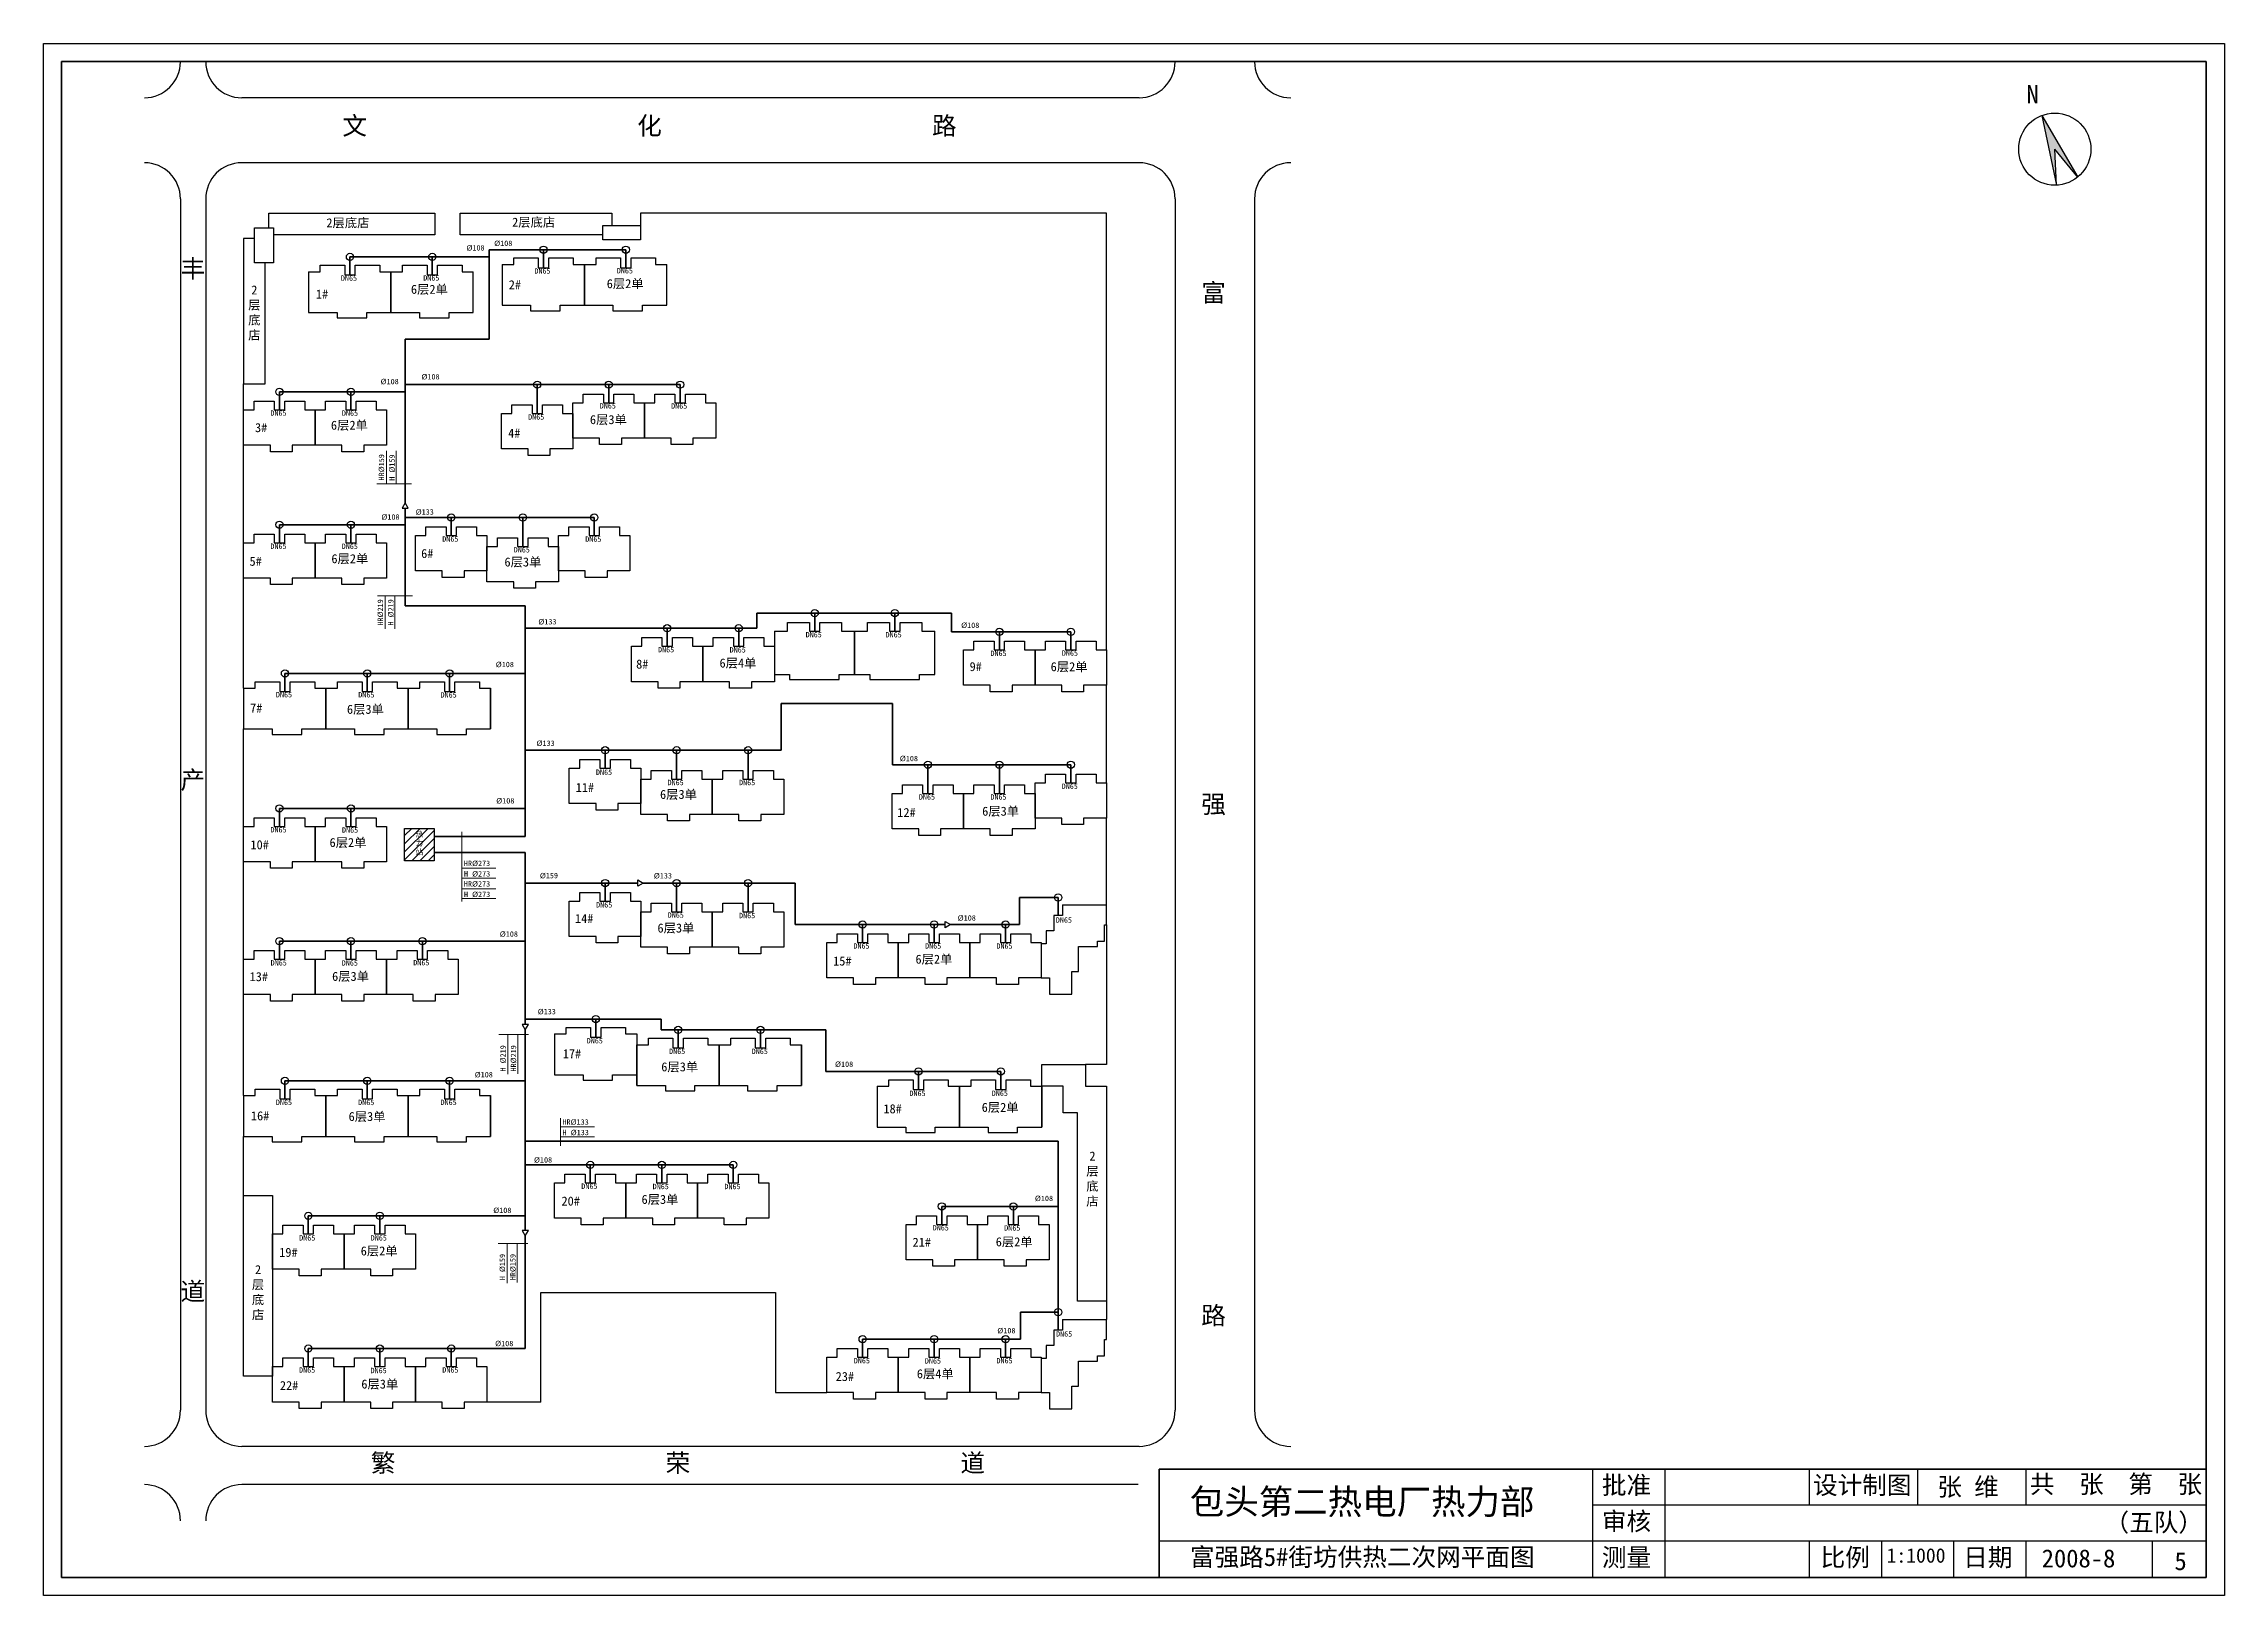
# Model space of a CAD drawing. Header units: millimetres. Extents: x 710 to 1314, y 285 to 715.
import ezdxf

# ---------------------------------------------------------------- set-up
doc = ezdxf.new("R2010")
doc.units = ezdxf.units.MM
doc.layers.add('围栏', color=3, linetype='Continuous')
doc.layers.add('边线', color=1, linetype='Continuous')
doc.layers.add('标注', color=7, linetype='Continuous', lineweight=18)
doc.layers.add('管道', color=7, linetype='Continuous', lineweight=50)

msp = doc.modelspace()

# ---------------------------------------------------------------- hatches: boundary and pattern name
msp.add_hatch(color=256).paths.add_polyline_path([(1263.62, 695.43), (1267.69, 676.11), (1267.21, 686.1), (1273.55, 678.37)])
at = {"layer": '标注'}
h = msp.add_hatch(dxfattribs=at)
h.set_pattern_fill('ANSI31', color=5, scale=0.5, style=0)
h.paths.add_polyline_path([(818.38, 497.88), (810.18, 497.88), (810.18, 488.88), (818.38, 488.88)])
h.paths.add_polyline_path([(812.85, 497.44), (815.64, 497.44), (815.64, 489.34), (812.85, 489.34)], flags=24)

# ---------------------------------------------------------------- linework, layer by layer
at = {"lineweight": 40}
for p, q in [((715.18, 290.35), (715.18, 710.35)), ((715.18, 710.35), (1309.18, 710.35)), ((1309.18, 710.35), (1309.18, 290.35)), ((1309.18, 320.35), (1019.18, 320.35)), ((1019.18, 320.35), (1019.18, 290.35)), ((1309.18, 290.35), (715.18, 290.35))]:
    msp.add_line(p, q, dxfattribs=at)
for p, q in [((1013.58, 700.34), (765.08, 700.34)), ((1263.62, 695.43), (1267.69, 676.11)), ((1263.62, 695.43), (1273.55, 678.37)), ((1267.69, 676.11), (1267.21, 686.1)), ((1273.55, 678.37), (1267.21, 686.1)), ((1013.58, 682.34), (765.08, 682.34)), ((748.08, 672.34), (748.08, 336.64)), ((755.08, 672.34), (755.08, 336.64)), ((1023.58, 672.34), (1023.58, 336.64)), ((1045.58, 672.34), (1045.58, 336.64)), ((772.58, 668.34), (818.58, 668.34)), ((772.58, 664.34), (772.58, 668.34)), ((818.58, 668.34), (818.58, 662.34)), ((825.58, 668.34), (867.58, 668.34)), ((825.58, 662.34), (825.58, 668.34)), ((865.08, 664.94), (875.48, 664.94)), ((865.08, 660.94), (865.08, 664.94)), ((867.58, 668.34), (867.58, 664.94)), ((875.48, 664.94), (875.48, 660.94)), ((765.58, 661.34), (765.58, 621.04)), ((768.58, 661.34), (765.58, 661.34)), ((768.58, 664.34), (773.88, 664.34)), ((768.58, 654.64), (768.58, 664.34)), ((773.88, 664.34), (773.88, 654.64)), ((818.58, 662.34), (773.88, 662.34)), ((865.08, 662.34), (825.58, 662.34)), ((875.48, 660.94), (865.08, 660.94)), ((773.88, 654.64), (768.58, 654.64)), ((771.58, 621.04), (771.58, 654.64)), ((786.78, 652.14), (786.78, 653.94)), ((786.78, 653.94), (793.58, 653.94)), ((793.58, 653.94), (793.58, 651.24)), ((796.48, 651.24), (796.48, 653.94)), ((796.48, 653.94), (803.28, 653.94)), ((803.28, 653.94), (803.28, 652.14)), ((809.58, 653.94), (816.38, 653.94)), ((809.58, 652.14), (809.58, 653.94)), ((816.38, 653.94), (816.38, 651.24)), ((819.28, 653.94), (826.08, 653.94)), ((819.28, 651.24), (819.28, 653.94)), ((826.08, 653.94), (826.08, 652.14)), ((837.18, 654.14), (837.18, 642.84)), ((837.18, 654.14), (840.38, 654.14)), ((840.38, 655.94), (847.18, 655.94)), ((840.38, 654.14), (840.38, 655.94)), ((847.18, 655.94), (847.18, 653.24)), ((847.18, 653.24), (850.08, 653.24)), ((850.08, 655.94), (856.88, 655.94)), ((850.08, 653.24), (850.08, 655.94)), ((856.88, 655.94), (856.88, 654.14)), ((856.88, 654.14), (859.98, 654.14)), ((859.98, 654.14), (863.18, 654.14)), ((859.98, 654.14), (859.98, 642.84)), ((859.98, 642.84), (859.98, 654.14)), ((863.18, 654.14), (863.18, 655.94)), ((863.18, 655.94), (869.98, 655.94)), ((869.98, 655.94), (869.98, 653.24)), ((869.98, 653.24), (872.88, 653.24)), ((872.88, 653.24), (872.88, 655.94)), ((872.88, 655.94), (879.68, 655.94)), ((879.68, 655.94), (879.68, 654.14)), ((879.68, 654.14), (882.78, 654.14)), ((882.78, 642.84), (882.78, 654.14)), ((783.58, 652.14), (786.78, 652.14)), ((783.58, 652.14), (783.58, 640.84)), ((793.58, 651.24), (796.48, 651.24)), ((803.28, 652.14), (806.38, 652.14)), ((806.38, 640.84), (806.38, 652.14)), ((806.38, 652.14), (806.38, 640.84)), ((806.38, 652.14), (809.58, 652.14)), ((816.38, 651.24), (819.28, 651.24)), ((826.08, 652.14), (829.18, 652.14)), ((829.18, 640.84), (829.18, 652.14)), ((783.58, 640.84), (791.48, 640.84)), ((791.48, 640.84), (791.48, 639.34)), ((799.68, 639.34), (799.68, 640.84)), ((799.68, 640.84), (806.38, 640.84)), ((806.38, 640.84), (814.28, 640.84)), ((814.28, 640.84), (814.28, 639.34)), ((822.48, 640.84), (829.18, 640.84)), ((822.48, 639.34), (822.48, 640.84)), ((837.18, 642.84), (845.08, 642.84)), ((845.08, 642.84), (845.08, 641.34)), ((845.08, 641.34), (853.28, 641.34)), ((853.28, 642.84), (859.98, 642.84)), ((853.28, 641.34), (853.28, 642.84)), ((859.98, 642.84), (867.88, 642.84)), ((867.88, 642.84), (867.88, 641.34)), ((867.88, 641.34), (876.08, 641.34)), ((876.08, 641.34), (876.08, 642.84)), ((876.08, 642.84), (882.78, 642.84)), ((791.48, 639.34), (799.68, 639.34)), ((814.28, 639.34), (822.48, 639.34)), ((765.58, 621.04), (771.58, 621.04)), ((768.46, 616.24), (774.05, 616.24)), ((768.46, 613.84), (768.46, 616.24)), ((774.05, 616.24), (774.05, 613.84)), ((776.95, 616.24), (782.5, 616.24)), ((776.95, 613.84), (776.95, 616.24)), ((782.5, 616.24), (782.5, 613.84)), ((788.26, 616.24), (793.85, 616.24)), ((788.26, 613.84), (788.26, 616.24)), ((793.85, 616.24), (793.85, 613.84)), ((796.75, 616.24), (802.3, 616.24)), ((796.75, 613.84), (796.75, 616.24)), ((802.3, 616.24), (802.3, 613.84)), ((859.66, 615.84), (859.66, 618.24)), ((859.66, 618.24), (865.25, 618.24)), ((865.25, 618.24), (865.25, 615.84)), ((868.15, 615.84), (868.15, 618.24)), ((868.15, 618.24), (873.7, 618.24)), ((873.7, 618.24), (873.7, 615.84)), ((879.46, 615.84), (879.46, 618.24)), ((879.46, 618.24), (885.05, 618.24)), ((885.05, 618.24), (885.05, 615.84)), ((887.95, 615.84), (887.95, 618.24)), ((887.95, 618.24), (893.5, 618.24)), ((893.5, 618.24), (893.5, 615.84)), ((765.58, 604.04), (765.58, 613.84)), ((765.58, 613.84), (768.46, 613.84)), ((774.05, 613.84), (776.95, 613.84)), ((782.5, 613.84), (785.38, 613.84)), ((785.38, 613.84), (785.38, 604.04)), ((785.38, 604.04), (785.38, 613.84)), ((785.38, 613.84), (788.26, 613.84)), ((793.85, 613.84), (796.75, 613.84)), ((802.3, 613.84), (805.18, 613.84)), ((805.18, 613.84), (805.18, 604.04)), ((836.98, 603.04), (836.98, 612.84)), ((836.98, 612.84), (839.86, 612.84)), ((839.86, 615.24), (845.45, 615.24)), ((839.86, 612.84), (839.86, 615.24)), ((845.45, 615.24), (845.45, 612.84)), ((845.45, 612.84), (848.35, 612.84)), ((848.35, 615.24), (853.9, 615.24)), ((848.35, 612.84), (848.35, 615.24)), ((853.9, 615.24), (853.9, 612.84)), ((853.9, 612.84), (856.78, 612.84)), ((856.78, 615.84), (859.66, 615.84)), ((856.78, 606.04), (856.78, 615.84)), ((856.78, 612.84), (856.78, 603.04)), ((865.25, 615.84), (868.15, 615.84)), ((873.7, 615.84), (876.58, 615.84)), ((876.58, 615.84), (879.46, 615.84)), ((876.58, 606.04), (876.58, 615.84)), ((876.58, 615.84), (876.58, 606.04)), ((885.05, 615.84), (887.95, 615.84)), ((893.5, 615.84), (896.38, 615.84)), ((896.38, 615.84), (896.38, 606.04)), ((772.98, 604.04), (765.58, 604.04)), ((772.98, 602.24), (772.98, 604.04)), ((779.03, 604.04), (779.03, 602.24)), ((785.38, 604.04), (779.03, 604.04)), ((792.78, 604.04), (785.38, 604.04)), ((792.78, 602.24), (792.78, 604.04)), ((798.83, 604.04), (798.83, 602.24)), ((805.18, 604.04), (798.83, 604.04)), ((864.18, 606.04), (856.78, 606.04)), ((864.18, 604.24), (864.18, 606.04)), ((870.23, 604.24), (864.18, 604.24)), ((876.58, 606.04), (870.23, 606.04)), ((870.23, 606.04), (870.23, 604.24)), ((883.98, 606.04), (876.58, 606.04)), ((883.98, 604.24), (883.98, 606.04)), ((890.03, 604.24), (883.98, 604.24)), ((896.38, 606.04), (890.03, 606.04)), ((890.03, 606.04), (890.03, 604.24)), ((779.03, 602.24), (772.98, 602.24)), ((798.83, 602.24), (792.78, 602.24)), ((844.38, 603.04), (836.98, 603.04)), ((844.38, 601.24), (844.38, 603.04)), ((850.43, 601.24), (844.38, 601.24)), ((850.43, 603.04), (850.43, 601.24)), ((856.78, 603.04), (850.43, 603.04)), ((816.06, 581.44), (821.65, 581.44)), ((816.06, 579.04), (816.06, 581.44)), ((821.65, 581.44), (821.65, 579.04)), ((824.55, 581.44), (830.1, 581.44)), ((824.55, 579.04), (824.55, 581.44)), ((830.1, 581.44), (830.1, 579.04)), ((855.66, 581.44), (861.25, 581.44)), ((855.66, 579.04), (855.66, 581.44)), ((861.25, 581.44), (861.25, 579.04)), ((864.15, 581.44), (869.7, 581.44)), ((864.15, 579.04), (864.15, 581.44)), ((869.7, 581.44), (869.7, 579.04)), ((765.58, 577.04), (768.46, 577.04)), ((765.58, 567.24), (765.58, 577.04)), ((768.46, 577.04), (768.46, 579.44)), ((768.46, 579.44), (774.05, 579.44)), ((774.05, 579.44), (774.05, 577.04)), ((774.05, 577.04), (776.95, 577.04)), ((776.95, 577.04), (776.95, 579.44)), ((776.95, 579.44), (782.5, 579.44)), ((782.5, 579.44), (782.5, 577.04)), ((782.5, 577.04), (785.38, 577.04)), ((785.38, 577.04), (788.26, 577.04)), ((785.38, 567.24), (785.38, 577.04)), ((785.38, 577.04), (785.38, 567.24)), ((788.26, 577.04), (788.26, 579.44)), ((788.26, 579.44), (793.85, 579.44)), ((793.85, 579.44), (793.85, 577.04)), ((793.85, 577.04), (796.75, 577.04)), ((796.75, 577.04), (796.75, 579.44)), ((796.75, 579.44), (802.3, 579.44)), ((802.3, 579.44), (802.3, 577.04)), ((802.3, 577.04), (805.18, 577.04)), ((805.18, 577.04), (805.18, 567.24)), ((813.18, 569.24), (813.18, 579.04)), ((813.18, 579.04), (816.06, 579.04)), ((821.65, 579.04), (824.55, 579.04)), ((830.1, 579.04), (832.98, 579.04)), ((832.98, 579.04), (832.98, 569.24)), ((832.98, 576.04), (835.86, 576.04)), ((832.98, 566.24), (832.98, 576.04)), ((835.86, 576.04), (835.86, 578.44)), ((835.86, 578.44), (841.45, 578.44)), ((841.45, 578.44), (841.45, 576.04)), ((841.45, 576.04), (844.35, 576.04)), ((844.35, 576.04), (844.35, 578.44)), ((844.35, 578.44), (849.9, 578.44)), ((849.9, 578.44), (849.9, 576.04)), ((849.9, 576.04), (852.78, 576.04)), ((852.78, 569.24), (852.78, 579.04)), ((852.78, 579.04), (855.66, 579.04)), ((852.78, 576.04), (852.78, 566.24)), ((861.25, 579.04), (864.15, 579.04)), ((869.7, 579.04), (872.58, 579.04)), ((872.58, 579.04), (872.58, 569.24)), ((820.58, 569.24), (813.18, 569.24)), ((820.58, 567.44), (820.58, 569.24)), ((826.63, 569.24), (826.63, 567.44)), ((832.98, 569.24), (826.63, 569.24)), ((860.18, 569.24), (852.78, 569.24)), ((860.18, 567.44), (860.18, 569.24)), ((866.23, 569.24), (866.23, 567.44)), ((872.58, 569.24), (866.23, 569.24)), ((772.98, 567.24), (765.58, 567.24)), ((772.98, 565.44), (772.98, 567.24)), ((779.03, 565.44), (772.98, 565.44)), ((785.38, 567.24), (779.03, 567.24)), ((779.03, 567.24), (779.03, 565.44)), ((792.78, 567.24), (785.38, 567.24)), ((792.78, 565.44), (792.78, 567.24)), ((798.83, 565.44), (792.78, 565.44)), ((805.18, 567.24), (798.83, 567.24)), ((798.83, 567.24), (798.83, 565.44)), ((826.63, 567.44), (820.58, 567.44)), ((840.38, 566.24), (832.98, 566.24)), ((840.38, 564.44), (840.38, 566.24)), ((846.43, 564.44), (840.38, 564.44)), ((852.78, 566.24), (846.43, 566.24)), ((846.43, 566.24), (846.43, 564.44)), ((866.23, 567.44), (860.18, 567.44)), ((875.86, 548.34), (875.86, 550.74)), ((875.86, 550.74), (881.45, 550.74)), ((881.45, 550.74), (881.45, 548.34)), ((884.35, 548.34), (884.35, 550.74)), ((884.35, 550.74), (889.9, 550.74)), ((889.9, 550.74), (889.9, 548.34)), ((895.66, 548.34), (895.66, 550.74)), ((895.66, 550.74), (901.25, 550.74)), ((901.25, 550.74), (901.25, 548.34)), ((904.15, 548.34), (904.15, 550.74)), ((904.15, 550.74), (909.7, 550.74)), ((909.7, 550.74), (909.7, 548.34)), ((912.58, 552.54), (912.58, 540.54)), ((912.58, 552.54), (916.18, 552.54)), ((916.18, 554.94), (922.3, 554.94)), ((916.18, 552.54), (916.18, 554.94)), ((922.3, 554.94), (922.3, 552.54)), ((922.3, 552.54), (925.2, 552.54)), ((925.2, 554.94), (931.18, 554.94)), ((925.2, 552.54), (925.2, 554.94)), ((931.18, 554.94), (931.18, 552.54)), ((931.18, 552.54), (934.78, 552.54)), ((934.78, 540.54), (934.78, 552.54)), ((934.78, 552.54), (934.78, 540.54)), ((934.78, 552.54), (938.38, 552.54)), ((938.38, 554.94), (944.5, 554.94)), ((938.38, 552.54), (938.38, 554.94)), ((944.5, 554.94), (944.5, 552.54)), ((944.5, 552.54), (947.4, 552.54)), ((947.4, 554.94), (953.38, 554.94)), ((947.4, 552.54), (947.4, 554.94)), ((953.38, 554.94), (953.38, 552.54)), ((953.38, 552.54), (956.98, 552.54)), ((956.98, 540.54), (956.98, 552.54)), ((967.86, 547.34), (967.86, 549.74)), ((967.86, 549.74), (973.45, 549.74)), ((973.45, 549.74), (973.45, 547.34)), ((976.35, 547.34), (976.35, 549.74)), ((976.35, 549.74), (981.9, 549.74)), ((981.9, 549.74), (981.9, 547.34)), ((987.66, 547.34), (987.66, 549.74)), ((987.66, 549.74), (993.25, 549.74)), ((993.25, 549.74), (993.25, 547.34)), ((996.15, 547.34), (996.15, 549.74)), ((996.15, 549.74), (1001.7, 549.74)), ((1001.7, 549.74), (1001.7, 547.34)), ((872.98, 548.34), (875.86, 548.34)), ((872.98, 538.54), (872.98, 548.34)), ((881.45, 548.34), (884.35, 548.34)), ((889.9, 548.34), (892.78, 548.34)), ((892.78, 548.34), (895.66, 548.34)), ((892.78, 538.54), (892.78, 548.34)), ((892.78, 548.34), (892.78, 538.54)), ((901.25, 548.34), (904.15, 548.34)), ((909.7, 548.34), (912.58, 548.34)), ((912.58, 548.34), (912.58, 538.54)), ((964.98, 547.34), (967.86, 547.34)), ((964.98, 537.54), (964.98, 547.34)), ((973.45, 547.34), (976.35, 547.34)), ((981.9, 547.34), (984.78, 547.34)), ((984.78, 547.34), (987.66, 547.34)), ((984.78, 537.54), (984.78, 547.34)), ((984.78, 547.34), (984.78, 537.54)), ((993.25, 547.34), (996.15, 547.34)), ((1001.7, 547.34), (1004.58, 547.34)), ((1004.58, 547.34), (1004.58, 537.54)), ((768.78, 536.74), (768.78, 538.54)), ((768.78, 538.54), (775.58, 538.54)), ((775.58, 538.54), (775.58, 535.84)), ((778.48, 535.84), (778.48, 538.54)), ((778.48, 538.54), (785.28, 538.54)), ((785.28, 538.54), (785.28, 536.74)), ((791.58, 538.54), (798.38, 538.54)), ((791.58, 536.74), (791.58, 538.54)), ((798.38, 538.54), (798.38, 535.84)), ((801.28, 538.54), (808.08, 538.54)), ((801.28, 535.84), (801.28, 538.54)), ((808.08, 538.54), (808.08, 536.74)), ((814.38, 536.74), (814.38, 538.54)), ((814.38, 538.54), (821.18, 538.54)), ((821.18, 538.54), (821.18, 535.84)), ((824.08, 535.84), (824.08, 538.54)), ((824.08, 538.54), (830.88, 538.54)), ((830.88, 538.54), (830.88, 536.74)), ((880.38, 538.54), (872.98, 538.54)), ((880.38, 536.74), (880.38, 538.54)), ((892.78, 538.54), (886.43, 538.54)), ((886.43, 538.54), (886.43, 536.74)), ((900.18, 538.54), (892.78, 538.54)), ((900.18, 536.74), (900.18, 538.54)), ((912.58, 538.54), (906.23, 538.54)), ((906.23, 538.54), (906.23, 536.74)), ((912.58, 540.54), (916.81, 540.54)), ((916.81, 540.54), (916.81, 539.14)), ((916.81, 539.14), (930.55, 539.14)), ((930.55, 540.54), (934.78, 540.54)), ((930.55, 539.14), (930.55, 540.54)), ((934.78, 540.54), (939.01, 540.54)), ((939.01, 540.54), (939.01, 539.14)), ((939.01, 539.14), (952.75, 539.14)), ((952.75, 540.54), (956.98, 540.54)), ((952.75, 539.14), (952.75, 540.54)), ((765.58, 536.74), (768.78, 536.74)), ((765.58, 536.74), (765.58, 525.44)), ((775.58, 535.84), (778.48, 535.84)), ((785.28, 536.74), (788.38, 536.74)), ((788.38, 525.44), (788.38, 536.74)), ((788.38, 536.74), (788.38, 525.44)), ((788.38, 536.74), (788.38, 525.44)), ((788.38, 536.74), (791.58, 536.74)), ((798.38, 535.84), (801.28, 535.84)), ((808.08, 536.74), (811.18, 536.74)), ((811.18, 536.74), (811.18, 525.44)), ((811.18, 525.44), (811.18, 536.74)), ((811.18, 536.74), (814.38, 536.74)), ((811.18, 536.74), (811.18, 525.44)), ((811.18, 536.74), (811.18, 525.44)), ((811.18, 525.44), (811.18, 536.74)), ((821.18, 535.84), (824.08, 535.84)), ((830.88, 536.74), (833.98, 536.74)), ((833.98, 525.44), (833.98, 536.74)), ((833.98, 536.74), (833.98, 525.44)), ((886.43, 536.74), (880.38, 536.74)), ((906.23, 536.74), (900.18, 536.74)), ((972.38, 537.54), (964.98, 537.54)), ((972.38, 535.74), (972.38, 537.54)), ((978.43, 535.74), (972.38, 535.74)), ((984.78, 537.54), (978.43, 537.54)), ((978.43, 537.54), (978.43, 535.74)), ((992.18, 537.54), (984.78, 537.54)), ((992.18, 535.74), (992.18, 537.54)), ((998.23, 535.74), (992.18, 535.74)), ((1004.58, 537.54), (998.23, 537.54)), ((998.23, 537.54), (998.23, 535.74)), ((765.58, 525.44), (773.48, 525.44)), ((773.48, 525.44), (773.48, 523.94)), ((773.48, 523.94), (781.68, 523.94)), ((781.68, 523.94), (781.68, 525.44)), ((781.68, 525.44), (788.38, 525.44)), ((788.38, 525.44), (796.28, 525.44)), ((796.28, 525.44), (796.28, 523.94)), ((796.28, 523.94), (804.48, 523.94)), ((804.48, 525.44), (811.18, 525.44)), ((804.48, 523.94), (804.48, 525.44)), ((811.18, 525.44), (819.08, 525.44)), ((819.08, 525.44), (819.08, 523.94)), ((819.08, 523.94), (827.28, 523.94)), ((827.28, 523.94), (827.28, 525.44)), ((827.28, 525.44), (833.98, 525.44)), ((855.78, 504.74), (855.78, 514.54)), ((855.78, 514.54), (858.66, 514.54)), ((858.66, 516.94), (864.25, 516.94)), ((858.66, 514.54), (858.66, 516.94)), ((864.25, 516.94), (864.25, 514.54)), ((864.25, 514.54), (867.15, 514.54)), ((867.15, 516.94), (872.7, 516.94)), ((867.15, 514.54), (867.15, 516.94)), ((872.7, 516.94), (872.7, 514.54)), ((872.7, 514.54), (875.58, 514.54)), ((875.58, 514.54), (875.58, 504.74)), ((878.46, 513.94), (884.05, 513.94)), ((878.46, 511.54), (878.46, 513.94)), ((884.05, 513.94), (884.05, 511.54)), ((886.95, 513.94), (892.5, 513.94)), ((886.95, 511.54), (886.95, 513.94)), ((892.5, 513.94), (892.5, 511.54)), ((898.26, 513.94), (903.85, 513.94)), ((898.26, 511.54), (898.26, 513.94)), ((903.85, 513.94), (903.85, 511.54)), ((906.75, 513.94), (912.3, 513.94)), ((906.75, 511.54), (906.75, 513.94)), ((912.3, 513.94), (912.3, 511.54)), ((875.58, 501.74), (875.58, 511.54)), ((875.58, 511.54), (878.46, 511.54)), ((884.05, 511.54), (886.95, 511.54)), ((892.5, 511.54), (895.38, 511.54)), ((895.38, 511.54), (895.38, 501.74)), ((895.38, 501.74), (895.38, 511.54)), ((895.38, 511.54), (898.26, 511.54)), ((903.85, 511.54), (906.75, 511.54)), ((912.3, 511.54), (915.18, 511.54)), ((915.18, 511.54), (915.18, 501.74)), ((945.18, 497.74), (945.18, 507.54)), ((945.18, 507.54), (948.06, 507.54)), ((948.06, 509.94), (953.65, 509.94)), ((948.06, 507.54), (948.06, 509.94)), ((953.65, 509.94), (953.65, 507.54)), ((953.65, 507.54), (956.55, 507.54)), ((956.55, 509.94), (962.1, 509.94)), ((956.55, 507.54), (956.55, 509.94)), ((962.1, 509.94), (962.1, 507.54)), ((962.1, 507.54), (964.98, 507.54)), ((964.98, 507.54), (964.98, 497.74)), ((964.98, 497.74), (964.98, 507.54)), ((964.98, 507.54), (967.86, 507.54)), ((967.86, 509.94), (973.45, 509.94)), ((967.86, 507.54), (967.86, 509.94)), ((973.45, 509.94), (973.45, 507.54)), ((973.45, 507.54), (976.35, 507.54)), ((976.35, 509.94), (981.9, 509.94)), ((976.35, 507.54), (976.35, 509.94)), ((981.9, 509.94), (981.9, 507.54)), ((981.9, 507.54), (984.78, 507.54)), ((984.78, 500.74), (984.78, 510.54)), ((984.78, 510.54), (987.66, 510.54)), ((984.78, 507.54), (984.78, 497.74)), ((987.66, 512.94), (993.25, 512.94)), ((987.66, 510.54), (987.66, 512.94)), ((993.25, 512.94), (993.25, 510.54)), ((993.25, 510.54), (996.15, 510.54)), ((996.15, 512.94), (1001.7, 512.94)), ((996.15, 510.54), (996.15, 512.94)), ((1001.7, 512.94), (1001.7, 510.54)), ((1001.7, 510.54), (1004.58, 510.54)), ((1004.58, 510.54), (1004.58, 500.74)), ((863.18, 504.74), (855.78, 504.74)), ((863.18, 502.94), (863.18, 504.74)), ((869.23, 502.94), (863.18, 502.94)), ((869.23, 504.74), (869.23, 502.94)), ((875.58, 504.74), (869.23, 504.74)), ((882.98, 501.74), (875.58, 501.74)), ((882.98, 499.94), (882.98, 501.74)), ((889.03, 501.74), (889.03, 499.94)), ((895.38, 501.74), (889.03, 501.74)), ((902.78, 501.74), (895.38, 501.74)), ((902.78, 499.94), (902.78, 501.74)), ((908.83, 501.74), (908.83, 499.94)), ((915.18, 501.74), (908.83, 501.74)), ((765.58, 488.64), (765.58, 498.44)), ((765.58, 498.44), (768.46, 498.44)), ((768.46, 500.84), (774.05, 500.84)), ((768.46, 498.44), (768.46, 500.84)), ((774.05, 500.84), (774.05, 498.44)), ((774.05, 498.44), (776.95, 498.44)), ((776.95, 500.84), (782.5, 500.84)), ((776.95, 498.44), (776.95, 500.84)), ((782.5, 500.84), (782.5, 498.44)), ((782.5, 498.44), (785.38, 498.44)), ((785.38, 498.44), (785.38, 488.64)), ((785.38, 488.64), (785.38, 498.44)), ((785.38, 498.44), (788.26, 498.44)), ((788.26, 500.84), (793.85, 500.84)), ((788.26, 498.44), (788.26, 500.84)), ((793.85, 500.84), (793.85, 498.44)), ((793.85, 498.44), (796.75, 498.44)), ((796.75, 500.84), (802.3, 500.84)), ((796.75, 498.44), (796.75, 500.84)), ((802.3, 500.84), (802.3, 498.44)), ((802.3, 498.44), (805.18, 498.44)), ((805.18, 498.44), (805.18, 488.64)), ((810.18, 497.88), (818.38, 497.88)), ((810.18, 488.88), (810.18, 497.88)), ((818.38, 497.88), (818.38, 488.88)), ((889.03, 499.94), (882.98, 499.94)), ((908.83, 499.94), (902.78, 499.94)), ((952.58, 497.74), (945.18, 497.74)), ((952.58, 495.94), (952.58, 497.74)), ((958.63, 495.94), (952.58, 495.94)), ((958.63, 497.74), (958.63, 495.94)), ((964.98, 497.74), (958.63, 497.74)), ((972.38, 497.74), (964.98, 497.74)), ((972.38, 495.94), (972.38, 497.74)), ((978.43, 495.94), (972.38, 495.94)), ((978.43, 497.74), (978.43, 495.94)), ((984.78, 497.74), (978.43, 497.74)), ((992.18, 500.74), (984.78, 500.74)), ((992.18, 498.94), (992.18, 500.74)), ((998.23, 498.94), (992.18, 498.94)), ((998.23, 500.74), (998.23, 498.94)), ((1004.58, 500.74), (998.23, 500.74)), ((772.98, 488.64), (765.58, 488.64)), ((772.98, 486.84), (772.98, 488.64)), ((779.03, 486.84), (772.98, 486.84)), ((779.03, 488.64), (779.03, 486.84)), ((785.38, 488.64), (779.03, 488.64)), ((792.78, 488.64), (785.38, 488.64)), ((792.78, 486.84), (792.78, 488.64)), ((798.83, 486.84), (792.78, 486.84)), ((798.83, 488.64), (798.83, 486.84)), ((805.18, 488.64), (798.83, 488.64)), ((818.38, 488.88), (810.18, 488.88)), ((855.78, 477.74), (858.66, 477.74)), ((855.78, 467.94), (855.78, 477.74)), ((858.66, 477.74), (858.66, 480.14)), ((858.66, 480.14), (864.25, 480.14)), ((864.25, 480.14), (864.25, 477.74)), ((864.25, 477.74), (867.15, 477.74)), ((867.15, 477.74), (867.15, 480.14)), ((867.15, 480.14), (872.7, 480.14)), ((872.7, 480.14), (872.7, 477.74)), ((872.7, 477.74), (875.58, 477.74)), ((875.58, 477.74), (875.58, 467.94)), ((875.58, 474.74), (878.46, 474.74)), ((875.58, 464.94), (875.58, 474.74)), ((878.46, 474.74), (878.46, 477.14)), ((878.46, 477.14), (884.05, 477.14)), ((884.05, 477.14), (884.05, 474.74)), ((884.05, 474.74), (886.95, 474.74)), ((886.95, 474.74), (886.95, 477.14)), ((886.95, 477.14), (892.5, 477.14)), ((892.5, 477.14), (892.5, 474.74)), ((892.5, 474.74), (895.38, 474.74)), ((895.38, 474.74), (898.26, 474.74)), ((895.38, 464.94), (895.38, 474.74)), ((895.38, 474.74), (895.38, 464.94)), ((898.26, 474.74), (898.26, 477.14)), ((898.26, 477.14), (903.85, 477.14)), ((903.85, 477.14), (903.85, 474.74)), ((903.85, 474.74), (906.75, 474.74)), ((906.75, 474.74), (906.75, 477.14)), ((906.75, 477.14), (912.3, 477.14)), ((912.3, 477.14), (912.3, 474.74)), ((912.3, 474.74), (915.18, 474.74)), ((915.18, 474.74), (915.18, 464.94)), ((989.98, 473.74), (989.98, 469.54)), ((992.38, 473.74), (989.98, 473.74)), ((992.38, 476.74), (992.38, 473.74)), ((992.38, 476.74), (1004.58, 476.74)), ((1003.98, 471.14), (1004.58, 471.14)), ((1003.98, 466.64), (1003.98, 471.14)), ((1004.58, 471.14), (1004.58, 476.74)), ((863.18, 467.94), (855.78, 467.94)), ((863.18, 466.14), (863.18, 467.94)), ((869.23, 466.14), (863.18, 466.14)), ((875.58, 467.94), (869.23, 467.94)), ((869.23, 467.94), (869.23, 466.14)), ((927.11, 456.44), (927.11, 466.24)), ((927.11, 466.24), (929.99, 466.24)), ((929.99, 468.64), (935.58, 468.64)), ((929.99, 466.24), (929.99, 468.64)), ((935.58, 468.64), (935.58, 466.24)), ((935.58, 466.24), (938.48, 466.24)), ((938.48, 468.64), (944.03, 468.64)), ((938.48, 466.24), (938.48, 468.64)), ((944.03, 468.64), (944.03, 466.24)), ((944.03, 466.24), (946.91, 466.24)), ((946.91, 466.24), (946.91, 456.44)), ((946.91, 456.44), (946.91, 466.24)), ((946.91, 466.24), (949.79, 466.24)), ((949.79, 468.64), (955.38, 468.64)), ((949.79, 466.24), (949.79, 468.64)), ((955.38, 468.64), (955.38, 466.24)), ((955.38, 466.24), (958.28, 466.24)), ((958.28, 468.64), (963.83, 468.64)), ((958.28, 466.24), (958.28, 468.64)), ((963.83, 468.64), (963.83, 466.24)), ((963.83, 466.24), (966.71, 466.24)), ((966.71, 466.24), (969.59, 466.24)), ((966.71, 456.44), (966.71, 466.24)), ((966.71, 466.24), (966.71, 456.44)), ((969.59, 466.24), (969.59, 468.64)), ((969.59, 468.64), (975.18, 468.64)), ((975.18, 468.64), (975.18, 466.24)), ((975.18, 466.24), (978.08, 466.24)), ((978.08, 466.24), (978.08, 468.64)), ((978.08, 468.64), (983.63, 468.64)), ((983.63, 468.64), (983.63, 466.24)), ((983.63, 466.24), (986.51, 466.24)), ((986.51, 466.24), (986.51, 456.44)), ((986.51, 465.94), (986.51, 456.44)), ((987.88, 465.94), (986.51, 465.94)), ((987.88, 469.54), (987.88, 465.94)), ((989.98, 469.54), (987.88, 469.54)), ((996.78, 465.14), (1002.05, 465.14)), ((996.78, 458.24), (996.78, 465.14)), ((1002.05, 466.64), (1003.98, 466.64)), ((1002.05, 465.14), (1002.05, 466.64)), ((765.58, 461.64), (768.46, 461.64)), ((765.58, 451.84), (765.58, 461.64)), ((768.46, 461.64), (768.46, 464.04)), ((768.46, 464.04), (774.05, 464.04)), ((774.05, 464.04), (774.05, 461.64)), ((774.05, 461.64), (776.95, 461.64)), ((776.95, 461.64), (776.95, 464.04)), ((776.95, 464.04), (782.5, 464.04)), ((782.5, 464.04), (782.5, 461.64)), ((782.5, 461.64), (785.38, 461.64)), ((785.38, 461.64), (788.26, 461.64)), ((785.38, 451.84), (785.38, 461.64)), ((785.38, 461.64), (785.38, 451.84)), ((788.26, 461.64), (788.26, 464.04)), ((788.26, 464.04), (793.85, 464.04)), ((793.85, 464.04), (793.85, 461.64)), ((793.85, 461.64), (796.75, 461.64)), ((796.75, 461.64), (796.75, 464.04)), ((796.75, 464.04), (802.3, 464.04)), ((802.3, 464.04), (802.3, 461.64)), ((802.3, 461.64), (805.18, 461.64)), ((805.18, 461.64), (805.18, 451.84)), ((805.18, 451.84), (805.18, 461.64)), ((805.18, 461.64), (808.06, 461.64)), ((808.06, 464.04), (813.65, 464.04)), ((808.06, 461.64), (808.06, 464.04)), ((813.65, 464.04), (813.65, 461.64)), ((813.65, 461.64), (816.55, 461.64)), ((816.55, 464.04), (822.1, 464.04)), ((816.55, 461.64), (816.55, 464.04)), ((822.1, 464.04), (822.1, 461.64)), ((822.1, 461.64), (824.98, 461.64)), ((824.98, 461.64), (824.98, 451.84)), ((882.98, 464.94), (875.58, 464.94)), ((882.98, 463.14), (882.98, 464.94)), ((889.03, 463.14), (882.98, 463.14)), ((895.38, 464.94), (889.03, 464.94)), ((889.03, 464.94), (889.03, 463.14)), ((902.78, 464.94), (895.38, 464.94)), ((902.78, 463.14), (902.78, 464.94)), ((908.83, 463.14), (902.78, 463.14)), ((915.18, 464.94), (908.83, 464.94)), ((908.83, 464.94), (908.83, 463.14)), ((934.51, 456.44), (927.11, 456.44)), ((934.51, 454.64), (934.51, 456.44)), ((940.56, 454.64), (934.51, 454.64)), ((940.56, 456.44), (940.56, 454.64)), ((946.91, 456.44), (940.56, 456.44)), ((954.31, 456.44), (946.91, 456.44)), ((954.31, 454.64), (954.31, 456.44)), ((960.36, 454.64), (954.31, 454.64)), ((960.36, 456.44), (960.36, 454.64)), ((966.71, 456.44), (960.36, 456.44)), ((974.11, 456.44), (966.71, 456.44)), ((974.11, 454.64), (974.11, 456.44)), ((980.16, 454.64), (974.11, 454.64)), ((986.51, 456.44), (980.16, 456.44)), ((980.16, 456.44), (980.16, 454.64)), ((986.51, 456.44), (988.78, 456.44)), ((988.78, 456.44), (988.78, 451.94)), ((994.98, 458.24), (996.78, 458.24)), ((994.98, 451.94), (994.98, 458.24)), ((772.98, 451.84), (765.58, 451.84)), ((772.98, 450.04), (772.98, 451.84)), ((779.03, 450.04), (772.98, 450.04)), ((785.38, 451.84), (779.03, 451.84)), ((779.03, 451.84), (779.03, 450.04)), ((792.78, 451.84), (785.38, 451.84)), ((792.78, 450.04), (792.78, 451.84)), ((798.83, 450.04), (792.78, 450.04)), ((805.18, 451.84), (798.83, 451.84)), ((798.83, 451.84), (798.83, 450.04)), ((812.58, 451.84), (805.18, 451.84)), ((812.58, 450.04), (812.58, 451.84)), ((818.63, 450.04), (812.58, 450.04)), ((818.63, 451.84), (818.63, 450.04)), ((824.98, 451.84), (818.63, 451.84)), ((988.78, 451.94), (994.98, 451.94)), ((851.68, 440.94), (854.88, 440.94)), ((851.68, 440.94), (851.68, 429.64)), ((854.88, 440.94), (854.88, 442.74)), ((854.88, 442.74), (861.68, 442.74)), ((861.68, 442.74), (861.68, 440.04)), ((864.58, 440.04), (864.58, 442.74)), ((864.58, 442.74), (871.38, 442.74)), ((871.38, 442.74), (871.38, 440.94)), ((871.38, 440.94), (874.48, 440.94)), ((874.48, 440.94), (874.48, 429.64)), ((861.68, 440.04), (864.58, 440.04)), ((874.48, 437.94), (877.68, 437.94)), ((874.48, 437.94), (874.48, 426.64)), ((874.48, 426.64), (874.48, 437.94)), ((877.68, 437.94), (877.68, 439.74)), ((877.68, 439.74), (884.48, 439.74)), ((884.48, 439.74), (884.48, 437.04)), ((884.48, 437.04), (887.38, 437.04)), ((887.38, 437.04), (887.38, 439.74)), ((887.38, 439.74), (894.18, 439.74)), ((894.18, 439.74), (894.18, 437.94)), ((894.18, 437.94), (897.28, 437.94)), ((897.28, 426.64), (897.28, 437.94)), ((897.28, 437.94), (897.28, 426.64)), ((897.28, 437.94), (900.48, 437.94)), ((897.28, 437.94), (897.28, 426.64)), ((900.48, 437.94), (900.48, 439.74)), ((900.48, 439.74), (907.28, 439.74)), ((907.28, 439.74), (907.28, 437.04)), ((907.28, 437.04), (910.18, 437.04)), ((910.18, 437.04), (910.18, 439.74)), ((910.18, 439.74), (916.98, 439.74)), ((916.98, 439.74), (916.98, 437.94)), ((916.98, 437.94), (920.08, 437.94)), ((920.08, 426.64), (920.08, 437.94)), ((920.08, 437.94), (920.08, 426.64)), ((851.68, 429.64), (859.58, 429.64)), ((859.58, 429.64), (859.58, 428.14)), ((867.78, 428.14), (867.78, 429.64)), ((867.78, 429.64), (874.48, 429.64)), ((986.65, 432.44), (998.78, 432.44)), ((986.65, 426.44), (986.65, 432.44)), ((998.78, 432.44), (998.78, 426.44)), ((765.58, 423.84), (765.58, 412.54)), ((765.58, 423.84), (768.78, 423.84)), ((768.78, 425.64), (775.58, 425.64)), ((768.78, 423.84), (768.78, 425.64)), ((775.58, 425.64), (775.58, 422.94)), ((775.58, 422.94), (778.48, 422.94)), ((778.48, 425.64), (785.28, 425.64)), ((778.48, 422.94), (778.48, 425.64)), ((785.28, 425.64), (785.28, 423.84)), ((785.28, 423.84), (788.38, 423.84)), ((788.38, 423.84), (791.58, 423.84)), ((788.38, 423.84), (788.38, 412.54)), ((788.38, 423.84), (788.38, 412.54)), ((788.38, 412.54), (788.38, 423.84)), ((791.58, 423.84), (791.58, 425.64)), ((791.58, 425.64), (798.38, 425.64)), ((798.38, 425.64), (798.38, 422.94)), ((798.38, 422.94), (801.28, 422.94)), ((801.28, 422.94), (801.28, 425.64)), ((801.28, 425.64), (808.08, 425.64)), ((808.08, 425.64), (808.08, 423.84)), ((808.08, 423.84), (811.18, 423.84)), ((811.18, 412.54), (811.18, 423.84)), ((811.18, 423.84), (811.18, 412.54)), ((811.18, 423.84), (811.18, 412.54)), ((811.18, 423.84), (814.38, 423.84)), ((811.18, 412.54), (811.18, 423.84)), ((811.18, 423.84), (811.18, 412.54)), ((814.38, 425.64), (821.18, 425.64)), ((814.38, 423.84), (814.38, 425.64)), ((821.18, 425.64), (821.18, 422.94)), ((821.18, 422.94), (824.08, 422.94)), ((824.08, 425.64), (830.88, 425.64)), ((824.08, 422.94), (824.08, 425.64)), ((830.88, 425.64), (830.88, 423.84)), ((830.88, 423.84), (833.98, 423.84)), ((833.98, 423.84), (833.98, 412.54)), ((833.98, 412.54), (833.98, 423.84)), ((859.58, 428.14), (867.78, 428.14)), ((874.48, 426.64), (882.38, 426.64)), ((882.38, 426.64), (882.38, 425.14)), ((882.38, 425.14), (890.58, 425.14)), ((890.58, 425.14), (890.58, 426.64)), ((890.58, 426.64), (897.28, 426.64)), ((897.28, 426.64), (905.18, 426.64)), ((905.18, 426.64), (905.18, 425.14)), ((905.18, 425.14), (913.38, 425.14)), ((913.38, 425.14), (913.38, 426.64)), ((913.38, 426.64), (920.08, 426.64)), ((941.05, 426.44), (941.05, 415.14)), ((941.05, 426.44), (944.25, 426.44)), ((944.25, 428.24), (951.05, 428.24)), ((944.25, 426.44), (944.25, 428.24)), ((951.05, 428.24), (951.05, 425.54)), ((951.05, 425.54), (953.95, 425.54)), ((953.95, 428.24), (960.75, 428.24)), ((953.95, 425.54), (953.95, 428.24)), ((960.75, 428.24), (960.75, 426.44)), ((960.75, 426.44), (963.85, 426.44)), ((963.85, 426.44), (967.05, 426.44)), ((963.85, 426.44), (963.85, 415.14)), ((963.85, 426.44), (963.85, 415.14)), ((963.85, 415.14), (963.85, 426.44)), ((967.05, 426.44), (967.05, 428.24)), ((967.05, 428.24), (973.85, 428.24)), ((973.85, 428.24), (973.85, 425.54)), ((973.85, 425.54), (976.75, 425.54)), ((976.75, 425.54), (976.75, 428.24)), ((976.75, 428.24), (983.55, 428.24)), ((983.55, 428.24), (983.55, 426.44)), ((983.55, 426.44), (986.65, 426.44)), ((992.58, 426.44), (986.65, 426.44)), ((986.65, 415.14), (986.65, 426.44)), ((986.65, 426.44), (986.65, 415.14)), ((992.58, 419.04), (992.58, 426.44)), ((998.78, 426.44), (1004.58, 426.44)), ((1004.58, 426.44), (1004.58, 366.84)), ((996.58, 419.04), (992.58, 419.04)), ((996.58, 366.84), (996.58, 419.04)), ((765.58, 412.54), (773.48, 412.54)), ((773.48, 412.54), (773.48, 411.04)), ((773.48, 411.04), (781.68, 411.04)), ((781.68, 412.54), (788.38, 412.54)), ((781.68, 411.04), (781.68, 412.54)), ((788.38, 412.54), (796.28, 412.54)), ((796.28, 412.54), (796.28, 411.04)), ((796.28, 411.04), (804.48, 411.04)), ((804.48, 411.04), (804.48, 412.54)), ((804.48, 412.54), (811.18, 412.54)), ((811.18, 412.54), (819.08, 412.54)), ((819.08, 412.54), (819.08, 411.04)), ((819.08, 411.04), (827.28, 411.04)), ((827.28, 412.54), (833.98, 412.54)), ((827.28, 411.04), (827.28, 412.54)), ((941.05, 415.14), (948.95, 415.14)), ((948.95, 415.14), (948.95, 413.64)), ((948.95, 413.64), (957.15, 413.64)), ((957.15, 415.14), (963.85, 415.14)), ((957.15, 413.64), (957.15, 415.14)), ((963.85, 415.14), (971.75, 415.14)), ((971.75, 415.14), (971.75, 413.64)), ((971.75, 413.64), (979.95, 413.64)), ((979.95, 413.64), (979.95, 415.14)), ((979.95, 415.14), (986.65, 415.14)), ((851.68, 389.84), (851.68, 399.64)), ((851.68, 399.64), (854.56, 399.64)), ((854.56, 402.04), (860.15, 402.04)), ((854.56, 399.64), (854.56, 402.04)), ((860.15, 402.04), (860.15, 399.64)), ((860.15, 399.64), (863.05, 399.64)), ((863.05, 402.04), (868.6, 402.04)), ((863.05, 399.64), (863.05, 402.04)), ((868.6, 402.04), (868.6, 399.64)), ((868.6, 399.64), (871.48, 399.64)), ((871.48, 399.64), (871.48, 389.84)), ((871.48, 389.84), (871.48, 399.64)), ((871.48, 399.64), (874.36, 399.64)), ((874.36, 402.04), (879.95, 402.04)), ((874.36, 399.64), (874.36, 402.04)), ((879.95, 402.04), (879.95, 399.64)), ((879.95, 399.64), (882.85, 399.64)), ((882.85, 402.04), (888.4, 402.04)), ((882.85, 399.64), (882.85, 402.04)), ((888.4, 402.04), (888.4, 399.64)), ((888.4, 399.64), (891.28, 399.64)), ((891.28, 399.64), (894.16, 399.64)), ((891.28, 389.84), (891.28, 399.64)), ((891.28, 399.64), (891.28, 389.84)), ((894.16, 399.64), (894.16, 402.04)), ((894.16, 402.04), (899.75, 402.04)), ((899.75, 402.04), (899.75, 399.64)), ((899.75, 399.64), (902.65, 399.64)), ((902.65, 399.64), (902.65, 402.04)), ((902.65, 402.04), (908.2, 402.04)), ((908.2, 402.04), (908.2, 399.64)), ((908.2, 399.64), (911.08, 399.64)), ((911.08, 399.64), (911.08, 389.84)), ((765.58, 346.14), (765.58, 396.14)), ((765.58, 396.14), (773.58, 396.14)), ((773.58, 396.14), (773.58, 346.14)), ((776.46, 385.54), (776.46, 387.94)), ((776.46, 387.94), (782.05, 387.94)), ((782.05, 387.94), (782.05, 385.54)), ((784.95, 385.54), (784.95, 387.94)), ((784.95, 387.94), (790.5, 387.94)), ((790.5, 387.94), (790.5, 385.54)), ((796.26, 385.54), (796.26, 387.94)), ((796.26, 387.94), (801.85, 387.94)), ((801.85, 387.94), (801.85, 385.54)), ((804.75, 385.54), (804.75, 387.94)), ((804.75, 387.94), (810.3, 387.94)), ((810.3, 387.94), (810.3, 385.54)), ((859.08, 389.84), (851.68, 389.84)), ((859.08, 388.04), (859.08, 389.84)), ((865.13, 388.04), (859.08, 388.04)), ((865.13, 389.84), (865.13, 388.04)), ((871.48, 389.84), (865.13, 389.84)), ((878.88, 389.84), (871.48, 389.84)), ((878.88, 388.04), (878.88, 389.84)), ((884.93, 388.04), (878.88, 388.04)), ((884.93, 389.84), (884.93, 388.04)), ((891.28, 389.84), (884.93, 389.84)), ((898.68, 389.84), (891.28, 389.84)), ((898.68, 388.04), (898.68, 389.84)), ((904.73, 388.04), (898.68, 388.04)), ((911.08, 389.84), (904.73, 389.84)), ((904.73, 389.84), (904.73, 388.04)), ((949.05, 388.14), (951.93, 388.14)), ((949.05, 378.34), (949.05, 388.14)), ((951.93, 388.14), (951.93, 390.54)), ((951.93, 390.54), (957.52, 390.54)), ((957.52, 390.54), (957.52, 388.14)), ((957.52, 388.14), (960.42, 388.14)), ((960.42, 388.14), (960.42, 390.54)), ((960.42, 390.54), (965.97, 390.54)), ((965.97, 390.54), (965.97, 388.14)), ((965.97, 388.14), (968.85, 388.14)), ((968.85, 388.14), (971.73, 388.14)), ((968.85, 378.34), (968.85, 388.14)), ((968.85, 388.14), (968.85, 378.34)), ((971.73, 388.14), (971.73, 390.54)), ((971.73, 390.54), (977.32, 390.54)), ((977.32, 390.54), (977.32, 388.14)), ((977.32, 388.14), (980.22, 388.14)), ((980.22, 388.14), (980.22, 390.54)), ((980.22, 390.54), (985.77, 390.54)), ((985.77, 390.54), (985.77, 388.14)), ((985.77, 388.14), (988.65, 388.14)), ((988.65, 388.14), (988.65, 378.34)), ((773.58, 385.54), (776.46, 385.54)), ((773.58, 375.74), (773.58, 385.54)), ((782.05, 385.54), (784.95, 385.54)), ((790.5, 385.54), (793.38, 385.54)), ((793.38, 385.54), (796.26, 385.54)), ((793.38, 375.74), (793.38, 385.54)), ((793.38, 385.54), (793.38, 375.74)), ((801.85, 385.54), (804.75, 385.54)), ((810.3, 385.54), (813.18, 385.54)), ((813.18, 385.54), (813.18, 375.74)), ((780.98, 375.74), (773.58, 375.74)), ((780.98, 373.94), (780.98, 375.74)), ((793.38, 375.74), (787.03, 375.74)), ((787.03, 375.74), (787.03, 373.94)), ((800.78, 375.74), (793.38, 375.74)), ((800.78, 373.94), (800.78, 375.74)), ((813.18, 375.74), (806.83, 375.74)), ((806.83, 375.74), (806.83, 373.94)), ((956.45, 378.34), (949.05, 378.34)), ((956.45, 376.54), (956.45, 378.34)), ((962.5, 376.54), (956.45, 376.54)), ((968.85, 378.34), (962.5, 378.34)), ((962.5, 378.34), (962.5, 376.54)), ((976.25, 378.34), (968.85, 378.34)), ((976.25, 376.54), (976.25, 378.34)), ((982.3, 376.54), (976.25, 376.54)), ((988.65, 378.34), (982.3, 378.34)), ((982.3, 378.34), (982.3, 376.54)), ((787.03, 373.94), (780.98, 373.94)), ((806.83, 373.94), (800.78, 373.94)), ((1004.58, 366.84), (996.58, 366.84)), ((992.38, 358.84), (989.98, 358.84)), ((989.98, 358.84), (989.98, 354.64)), ((992.38, 361.84), (1004.58, 361.84)), ((992.38, 361.84), (992.38, 358.84)), ((1004.58, 356.24), (1004.58, 361.84)), ((776.46, 351.14), (782.05, 351.14)), ((776.46, 348.74), (776.46, 351.14)), ((782.05, 351.14), (782.05, 348.74)), ((784.95, 351.14), (790.5, 351.14)), ((784.95, 348.74), (784.95, 351.14)), ((790.5, 351.14), (790.5, 348.74)), ((796.26, 351.14), (801.85, 351.14)), ((796.26, 348.74), (796.26, 351.14)), ((801.85, 351.14), (801.85, 348.74)), ((804.75, 351.14), (810.3, 351.14)), ((804.75, 348.74), (804.75, 351.14)), ((810.3, 351.14), (810.3, 348.74)), ((816.06, 348.74), (816.06, 351.14)), ((816.06, 351.14), (821.65, 351.14)), ((821.65, 351.14), (821.65, 348.74)), ((824.55, 348.74), (824.55, 351.14)), ((824.55, 351.14), (830.1, 351.14)), ((830.1, 351.14), (830.1, 348.74)), ((927.11, 351.34), (929.99, 351.34)), ((927.11, 341.54), (927.11, 351.34)), ((929.99, 351.34), (929.99, 353.74)), ((929.99, 353.74), (935.58, 353.74)), ((935.58, 353.74), (935.58, 351.34)), ((935.58, 351.34), (938.48, 351.34)), ((938.48, 351.34), (938.48, 353.74)), ((938.48, 353.74), (944.03, 353.74)), ((944.03, 353.74), (944.03, 351.34)), ((944.03, 351.34), (946.91, 351.34)), ((946.91, 351.34), (949.79, 351.34)), ((946.91, 341.54), (946.91, 351.34)), ((946.91, 351.34), (946.91, 341.54)), ((949.79, 351.34), (949.79, 353.74)), ((949.79, 353.74), (955.38, 353.74)), ((955.38, 353.74), (955.38, 351.34)), ((955.38, 351.34), (958.28, 351.34)), ((958.28, 351.34), (958.28, 353.74)), ((958.28, 353.74), (963.83, 353.74)), ((963.83, 353.74), (963.83, 351.34)), ((963.83, 351.34), (966.71, 351.34)), ((966.71, 351.34), (966.71, 341.54)), ((966.71, 341.54), (966.71, 351.34)), ((966.71, 351.34), (969.59, 351.34)), ((969.59, 353.74), (975.18, 353.74)), ((969.59, 351.34), (969.59, 353.74)), ((975.18, 353.74), (975.18, 351.34)), ((975.18, 351.34), (978.08, 351.34)), ((978.08, 353.74), (983.63, 353.74)), ((978.08, 351.34), (978.08, 353.74)), ((983.63, 353.74), (983.63, 351.34)), ((983.63, 351.34), (986.51, 351.34)), ((986.51, 351.34), (986.51, 341.54)), ((987.88, 351.04), (986.51, 351.04)), ((986.51, 351.04), (986.51, 341.54)), ((989.98, 354.64), (987.88, 354.64)), ((987.88, 354.64), (987.88, 351.04)), ((1002.05, 350.24), (1002.05, 351.74)), ((1002.05, 351.74), (1003.98, 351.74)), ((1003.98, 351.74), (1003.98, 356.24)), ((1003.98, 356.24), (1004.58, 356.24)), ((773.58, 346.14), (765.58, 346.14)), ((773.58, 338.94), (773.58, 348.74)), ((773.58, 348.74), (776.46, 348.74)), ((782.05, 348.74), (784.95, 348.74)), ((790.5, 348.74), (793.38, 348.74)), ((793.38, 348.74), (793.38, 338.94)), ((793.38, 338.94), (793.38, 348.74)), ((793.38, 348.74), (796.26, 348.74)), ((801.85, 348.74), (804.75, 348.74)), ((810.3, 348.74), (813.18, 348.74)), ((813.18, 348.74), (816.06, 348.74)), ((813.18, 338.94), (813.18, 348.74)), ((813.18, 348.74), (813.18, 338.94)), ((821.65, 348.74), (824.55, 348.74)), ((830.1, 348.74), (832.98, 348.74)), ((832.98, 348.74), (832.98, 338.94)), ((996.78, 343.34), (996.78, 350.24)), ((996.78, 350.24), (1002.05, 350.24)), ((780.98, 338.94), (773.58, 338.94)), ((780.98, 337.14), (780.98, 338.94)), ((787.03, 338.94), (787.03, 337.14)), ((793.38, 338.94), (787.03, 338.94)), ((800.78, 338.94), (793.38, 338.94)), ((800.78, 337.14), (800.78, 338.94)), ((806.83, 338.94), (806.83, 337.14)), ((813.18, 338.94), (806.83, 338.94)), ((820.58, 338.94), (813.18, 338.94)), ((820.58, 337.14), (820.58, 338.94)), ((832.98, 338.94), (826.63, 338.94)), ((826.63, 338.94), (826.63, 337.14)), ((934.51, 341.54), (927.11, 341.54)), ((934.51, 339.74), (934.51, 341.54)), ((940.56, 339.74), (934.51, 339.74)), ((946.91, 341.54), (940.56, 341.54)), ((940.56, 341.54), (940.56, 339.74)), ((954.31, 341.54), (946.91, 341.54)), ((954.31, 339.74), (954.31, 341.54)), ((960.36, 339.74), (954.31, 339.74)), ((966.71, 341.54), (960.36, 341.54)), ((960.36, 341.54), (960.36, 339.74)), ((974.11, 341.54), (966.71, 341.54)), ((974.11, 339.74), (974.11, 341.54)), ((980.16, 339.74), (974.11, 339.74)), ((980.16, 341.54), (980.16, 339.74)), ((986.51, 341.54), (980.16, 341.54)), ((986.51, 341.54), (988.78, 341.54)), ((988.78, 341.54), (988.78, 337.04)), ((994.98, 337.04), (994.98, 343.34)), ((994.98, 343.34), (996.78, 343.34)), ((787.03, 337.14), (780.98, 337.14)), ((806.83, 337.14), (800.78, 337.14)), ((826.63, 337.14), (820.58, 337.14)), ((988.78, 337.04), (994.98, 337.04)), ((1013.58, 326.64), (765.08, 326.64)), ((1139.18, 320.35), (1139.18, 290.35)), ((1159.18, 320.35), (1159.18, 290.35)), ((1199.18, 320.35), (1199.18, 310.35)), ((1229.22, 320.35), (1229.22, 310.35)), ((1259.18, 320.35), (1259.18, 310.35)), ((1013.34, 316.04), (765.08, 316.04)), ((1309.18, 310.35), (1139.18, 310.35)), ((1309.18, 300.35), (1019.18, 300.35)), ((1199.18, 300.35), (1199.18, 290.35)), ((1219.18, 300.35), (1219.18, 290.35)), ((1239.18, 300.35), (1239.18, 290.35)), ((1259.18, 300.35), (1259.18, 290.35)), ((1294.18, 300.35), (1294.18, 290.35))]:
    msp.add_line(p, q)
for points in [[(810.32, 588.09), (809.45, 586.59), (811.18, 586.59)], [(876.25, 482.74), (874.75, 481.87), (874.75, 483.6)], [(961.38, 471.24), (959.88, 470.37), (959.88, 472.1)], [(843.57, 442.05), (844.44, 443.55), (842.71, 443.55)], [(843.57, 384.97), (844.44, 386.47), (842.71, 386.47)]]:
    msp.add_lwpolyline(points, close=True)
for centre, radius in [((1267.21, 686.1), 10), ((848.63, 658.24), 1), ((871.43, 658.24), 1), ((795.03, 656.24), 1), ((817.83, 656.24), 1), ((775.5, 618.84), 1), ((795.3, 618.84), 1), ((846.9, 620.84), 1), ((866.7, 620.84), 1), ((886.5, 620.84), 1), ((775.5, 582.04), 1), ((795.3, 582.04), 1), ((823.1, 584.04), 1), ((842.9, 584.04), 1), ((862.7, 584.04), 1), ((923.75, 557.54), 1), ((945.95, 557.54), 1), ((882.9, 553.34), 1), ((902.7, 553.34), 1), ((974.9, 552.34), 1), ((994.7, 552.34), 1), ((777.03, 540.84), 1), ((799.83, 540.84), 1), ((822.63, 540.84), 1), ((865.7, 519.54), 1), ((885.5, 519.54), 1), ((905.3, 519.54), 1), ((955.1, 515.54), 1), ((974.9, 515.54), 1), ((994.7, 515.54), 1), ((775.5, 503.44), 1), ((795.3, 503.44), 1), ((865.7, 482.74), 1), ((885.5, 482.74), 1), ((905.3, 482.74), 1), ((991.18, 478.74), 1), ((937.03, 471.24), 1), ((956.83, 471.24), 1), ((976.63, 471.24), 1), ((775.5, 466.64), 1), ((795.3, 466.64), 1), ((815.1, 466.64), 1), ((863.13, 445.04), 1), ((885.93, 442.04), 1), ((908.73, 442.04), 1), ((777.03, 427.94), 1), ((799.83, 427.94), 1), ((822.63, 427.94), 1), ((952.5, 430.54), 1), ((975.3, 430.54), 1), ((861.6, 404.64), 1), ((881.4, 404.64), 1), ((901.2, 404.64), 1), ((958.97, 393.14), 1), ((978.77, 393.14), 1), ((783.5, 390.54), 1), ((803.3, 390.54), 1), ((991.18, 363.84), 1), ((937.03, 356.34), 1), ((956.83, 356.34), 1), ((976.63, 356.34), 1), ((783.5, 353.74), 1), ((803.3, 353.74), 1), ((823.1, 353.74), 1)]:
    msp.add_circle(centre, radius)
for centre, start, end in [((738.08, 710.34), 270, 0), ((765.08, 710.34), 180, 270), ((1013.58, 710.34), 270, 0), ((1055.58, 710.34), 180, 270), ((738.08, 672.34), 0, 90), ((765.08, 672.34), 90, 180), ((1013.58, 672.34), 0, 90), ((1055.58, 672.34), 90, 180), ((738.08, 336.64), 270, 0), ((765.08, 336.64), 180, 270), ((1013.58, 336.64), 270, 0), ((1055.58, 336.64), 180, 270), ((738.08, 306.04), 360, 90), ((765.08, 306.04), 90, 180)]:
    msp.add_arc(centre, 10, start, end)
at = {"layer": '围栏'}
for p, q in [((1004.58, 668.34), (875.48, 668.34)), ((875.48, 668.34), (875.48, 664.94)), ((1004.58, 547.34), (1004.58, 668.34)), ((765.58, 613.84), (765.58, 621.04)), ((765.58, 577.04), (765.58, 604.04)), ((765.58, 536.74), (765.58, 567.24)), ((1004.58, 510.54), (1004.58, 537.54)), ((765.58, 498.44), (765.58, 525.44)), ((1004.58, 476.74), (1004.58, 500.74)), ((765.58, 461.64), (765.58, 488.64)), ((1004.58, 471.14), (1004.58, 432.44)), ((765.58, 423.84), (765.58, 451.84)), ((1004.58, 432.44), (998.78, 432.44)), ((765.58, 396.14), (765.58, 412.54)), ((847.9, 338.94), (847.9, 369.3)), ((847.9, 369.3), (912.93, 369.3)), ((912.93, 369.3), (912.93, 341.54)), ((1004.58, 366.84), (1004.58, 361.84)), ((847.9, 338.94), (832.98, 338.94)), ((912.93, 341.54), (927.11, 341.54))]:
    msp.add_line(p, q, dxfattribs=at)
at = {"layer": '标注'}
for p, q in [((805.12, 593.33), (805.12, 602.51)), ((807.82, 593.33), (807.82, 602.48)), ((812.08, 593.33), (802.44, 593.33)), ((812.32, 562.35), (802.68, 562.35)), ((804.8, 553.2), (804.8, 562.35)), ((807.5, 553.2), (807.5, 562.35)), ((826.01, 477.59), (826.01, 496.95)), ((826.01, 486.84), (835.42, 486.84)), ((826.01, 484.13), (835.42, 484.13)), ((826.01, 481.15), (835.42, 481.15)), ((826.01, 478.45), (835.42, 478.45)), ((844.44, 440.73), (836.23, 440.73)), ((838.77, 429.74), (838.77, 440.73)), ((841.48, 429.9), (841.48, 440.73)), ((853.31, 409.9), (853.31, 417.58)), ((853.31, 415.16), (862.72, 415.16)), ((853.31, 412.46), (862.72, 412.46)), ((844.27, 382.89), (836.06, 382.89)), ((838.6, 371.91), (838.6, 382.89)), ((841.3, 372.06), (841.3, 382.89))]:
    msp.add_line(p, q, dxfattribs=at)
at = {"layer": '管道'}
for p, q in [((795.03, 656.24), (795.03, 651.24)), ((795.03, 656.24), (833.57, 656.24)), ((817.83, 656.24), (817.83, 651.24)), ((833.57, 633.49), (833.57, 658.24)), ((871.43, 658.24), (833.57, 658.24)), ((848.63, 658.24), (848.63, 653.24)), ((871.43, 658.24), (871.43, 653.24)), ((810.32, 633.49), (833.57, 633.49)), ((810.32, 588.09), (810.32, 633.49)), ((775.5, 618.84), (775.5, 613.84)), ((775.5, 618.84), (810.32, 618.84)), ((795.3, 618.84), (795.3, 613.84)), ((886.5, 620.84), (810.32, 620.84)), ((846.9, 620.84), (846.9, 612.84)), ((866.7, 620.84), (866.7, 615.84)), ((886.5, 620.84), (886.5, 615.84)), ((810.32, 559.55), (810.32, 586.59)), ((775.5, 582.04), (775.5, 577.04)), ((775.5, 582.04), (810.32, 582.04)), ((795.3, 582.04), (795.3, 577.04)), ((862.7, 584.04), (810.32, 584.04)), ((823.1, 584.04), (823.1, 579.04)), ((842.9, 584.04), (842.9, 576.04)), ((862.7, 584.04), (862.7, 579.04)), ((843.57, 559.55), (810.32, 559.55)), ((843.57, 495.67), (843.57, 559.55)), ((907.74, 553.34), (907.74, 557.54)), ((907.74, 557.54), (961.62, 557.54)), ((923.75, 557.54), (923.75, 552.54)), ((945.95, 557.54), (945.95, 552.54)), ((961.62, 557.54), (961.62, 552.34)), ((902.7, 553.34), (843.57, 553.34)), ((882.9, 553.34), (882.9, 548.34)), ((902.7, 553.34), (902.7, 548.34)), ((902.7, 553.34), (907.74, 553.34)), ((961.62, 552.34), (994.7, 552.34)), ((974.9, 552.34), (974.9, 547.34)), ((994.7, 552.34), (994.7, 547.34)), ((777.03, 540.84), (777.03, 535.84)), ((777.03, 540.84), (843.57, 540.84)), ((799.83, 540.84), (799.83, 535.84)), ((822.63, 540.84), (822.63, 535.84)), ((914.46, 519.54), (914.46, 532.49)), ((914.46, 532.49), (945.3, 532.49)), ((945.3, 532.49), (945.3, 515.54)), ((914.46, 519.54), (843.57, 519.54)), ((865.7, 519.54), (865.7, 514.54)), ((885.5, 519.54), (885.5, 511.54)), ((905.3, 519.54), (905.3, 511.54)), ((945.3, 515.54), (994.7, 515.54)), ((955.1, 515.54), (955.1, 507.54)), ((974.9, 515.54), (974.9, 507.54)), ((994.7, 515.54), (994.7, 510.54)), ((775.5, 503.44), (775.5, 498.44)), ((775.5, 503.44), (843.57, 503.44)), ((795.3, 503.44), (795.3, 498.44)), ((818.38, 495.67), (843.57, 495.67)), ((818.38, 491.16), (843.57, 491.16)), ((843.57, 491.16), (843.57, 443.55)), ((874.75, 482.74), (843.57, 482.74)), ((865.7, 482.74), (865.7, 477.74)), ((918.36, 482.74), (876.25, 482.74)), ((885.5, 482.74), (885.5, 474.74)), ((905.3, 482.74), (905.3, 474.74)), ((918.36, 482.74), (918.36, 471.24)), ((980.44, 471.24), (980.44, 478.74)), ((980.44, 478.74), (991.18, 478.74)), ((991.18, 478.74), (991.18, 473.74)), ((918.36, 471.24), (959.88, 471.24)), ((937.03, 471.24), (937.03, 466.24)), ((956.83, 471.24), (956.83, 466.24)), ((961.38, 471.24), (980.44, 471.24)), ((976.63, 471.24), (976.63, 466.24)), ((775.5, 466.64), (775.5, 461.64)), ((775.5, 466.64), (843.57, 466.64)), ((795.3, 466.64), (795.3, 461.64)), ((815.1, 466.64), (815.1, 461.64)), ((881.23, 445.04), (843.57, 445.04)), ((843.57, 442.05), (843.57, 386.47)), ((863.13, 445.04), (863.13, 440.04)), ((881.23, 442.04), (881.23, 445.04)), ((926.86, 442.04), (881.23, 442.04)), ((885.93, 442.04), (885.93, 437.04)), ((908.73, 442.04), (908.73, 437.04)), ((926.86, 430.54), (926.86, 442.04)), ((975.3, 430.54), (926.86, 430.54)), ((952.5, 430.54), (952.5, 425.54)), ((975.3, 430.54), (975.3, 425.54)), ((777.03, 427.94), (777.03, 422.94)), ((777.03, 427.94), (843.57, 427.94)), ((799.83, 427.94), (799.83, 422.94)), ((822.63, 427.94), (822.63, 422.94)), ((843.57, 411.2), (991.18, 411.2)), ((991.18, 411.2), (991.18, 358.84)), ((901.2, 404.64), (843.57, 404.64)), ((861.6, 404.64), (861.6, 399.64)), ((881.4, 404.64), (881.4, 399.64)), ((901.2, 404.64), (901.2, 399.64)), ((958.97, 393.14), (958.97, 388.14)), ((958.97, 393.14), (991.18, 393.14)), ((978.77, 393.14), (978.77, 388.14)), ((783.5, 390.54), (783.5, 385.54)), ((783.5, 390.54), (843.57, 390.54)), ((803.3, 390.54), (803.3, 385.54)), ((843.57, 384.97), (843.57, 353.74)), ((980.76, 356.34), (980.76, 363.84)), ((980.76, 363.84), (991.18, 363.84)), ((783.5, 353.74), (783.5, 348.74)), ((783.5, 353.74), (843.57, 353.74)), ((803.3, 353.74), (803.3, 348.74)), ((823.1, 353.74), (823.1, 348.74)), ((937.03, 356.34), (937.03, 351.34)), ((937.03, 356.34), (980.76, 356.34)), ((956.83, 356.34), (956.83, 351.34)), ((976.63, 356.34), (976.63, 351.34))]:
    msp.add_line(p, q, dxfattribs=at)
at = {"layer": '边线'}
for p, q in [((710.18, 715.35), (1314.18, 715.35)), ((710.18, 285.35), (710.18, 715.35)), ((1314.18, 715.35), (1314.18, 285.35)), ((1314.18, 285.35), (710.18, 285.35))]:
    msp.add_line(p, q, dxfattribs=at)

# ---------------------------------------------------------------- texts
at = {"attachment_point": 1}
for s, insert, char_height, width in [('N', (1259.36, 703.84), 5, 13.437), ('{\\fSimHei|b0|i0|c134|p2;包头第二热电厂热力部}', (1027.63, 314.81), 7, 133.3392), ('{\\fFangSong_GB2312|b0|i0|c134|p49;批准}', (1141.77, 318.41), 5, 88.5221), ('{\\fFangSong_GB2312|b0|i0|c134|p49;设计制图}', (1200.24, 318.41), 5, 88.5221), ('{\\fFangSong_GB2312|b0|i0|c134|p49;共  张  第  张}', (1260.32, 318.68), 5, 88.5221), ('{\\fFangSong_GB2312|b0|i0|c134|p49;审核}', (1141.77, 308.41), 5, 88.5221), ('{\\fSimSun|b0|i0|c134|p54;富强路}5#{\\fSimSun|b0|i0|c134|p54;街坊供热二次网平面图}', (1027.68, 298.5), 5, 147.9244), ('{\\fFangSong_GB2312|b0|i0|c134|p49;测量}', (1141.77, 298.41), 5, 88.5221), ('{\\fFangSong_GB2312|b0|i0|c134|p49;比例}', (1202.36, 298.41), 5, 88.5221), ('{\\fFangSong_GB2312|b0|i0|c134|p49;日期}', (1241.85, 298.41), 5, 88.5221)]:
    msp.add_mtext(s, dxfattribs=dict(at, insert=insert, char_height=char_height, width=width))
at = {"layer": '标注'}
for s, insert, char_height, width, attachment_point in [('{\\fSimSun|b0|i0|c134|p54;文                      化                      路}', (792.93, 695.09), 5, 190.1436, 1), ('2{\\fSimSun|b0|i0|c134|p54;层底店}', (788.5, 666.94), 2.5, 24.8316, 1), ('2{\\fSimSun|b0|i0|c134|p54;层底店}', (839.94, 667.11), 2.5, 24.8316, 1), ('%%C108', (827.29, 659.5), 1.5, 9.9494, 1), ('%%C108', (834.97, 660.76), 1.5, 9.9494, 1), ('{\\fSimSun|b0|i0|c134|p54;丰\\P\\P\\P\\P\\P\\P\\P\\P\\P\\P\\P\\P\\P\\P\\P\\P\\P产\\P\\P\\P\\P\\P\\P\\P\\P\\P\\P\\P\\P\\P\\P\\P\\P\\P道}', (748.11, 655.5), 5, 5.1316, 1), ('DN65', (846.12, 653.1), 1.5, 6.3469, 1), ('DN65', (868.93, 653.16), 1.5, 6.3469, 1), ('2{\\fSimSun|b0|i0|c134|p54;层底店}', (768.55, 640.69), 2.5, 4.2151, 5), ('1#', (785.61, 647.19), 2.5, 5.3647, 1), ('DN65', (792.52, 651.12), 1.5, 6.3469, 1), ('6{\\fSimSun|b0|i0|c134|p54;层}2{\\fSimSun|b0|i0|c134|p54;单}', (811.92, 648.51), 2.5, 13.6831, 1), ('DN65', (815.33, 651.18), 1.5, 6.3469, 1), ('2#', (839.01, 649.77), 2.5, 5.3647, 1), ('6{\\fSimSun|b0|i0|c134|p54;层}2{\\fSimSun|b0|i0|c134|p54;单}', (866.15, 650.08), 2.5, 13.6831, 1), ('{\\fSimSun|b0|i0|c134|p54;富\\P\\P\\P\\P\\P\\P\\P\\P\\P\\P\\P\\P\\P\\P\\P\\P\\P强\\P\\P\\P\\P\\P\\P\\P\\P\\P\\P\\P\\P\\P\\P\\P\\P\\P路}', (1030.81, 648.81), 5, 5.1316, 1), ('%%C108', (803.51, 622.46), 1.5, 9.9494, 1), ('%%C108', (814.83, 623.79), 1.5, 9.9494, 1), ('3#', (768.73, 610.19), 2.5, 5.3647, 1), ('DN65', (772.99, 613.72), 1.5, 6.3469, 1), ('6{\\fSimSun|b0|i0|c134|p54;层}2{\\fSimSun|b0|i0|c134|p54;单}', (789.77, 610.86), 2.5, 13.6831, 1), ('DN65', (792.8, 613.72), 1.5, 6.3469, 1), ('DN65', (844.38, 612.64), 1.5, 6.3469, 1), ('6{\\fSimSun|b0|i0|c134|p54;层}3{\\fSimSun|b0|i0|c134|p54;单}', (861.5, 612.41), 2.5, 13.6831, 1), ('DN65', (864.21, 615.73), 1.5, 6.3469, 1), ('DN65', (883.98, 615.67), 1.5, 6.3469, 1), ('4#', (838.84, 608.64), 2.5, 5.3647, 1), ('%%C133', (813.23, 586.33), 1.5, 9.9494, 1), ('%%C108', (803.72, 584.92), 1.5, 9.9494, 1), ('DN65', (772.98, 576.83), 1.5, 6.3469, 1), ('6{\\fSimSun|b0|i0|c134|p54;层}2{\\fSimSun|b0|i0|c134|p54;单}', (789.89, 573.87), 2.5, 13.6831, 1), ('DN65', (792.75, 576.8), 1.5, 6.3469, 1), ('6#', (814.75, 575.3), 2.5, 5.3647, 1), ('DN65', (820.59, 578.83), 1.5, 6.3469, 1), ('DN65', (840.38, 575.84), 1.5, 6.3469, 1), ('DN65', (860.2, 578.8), 1.5, 6.3469, 1), ('5#', (767.22, 573.15), 2.5, 5.3647, 1), ('6{\\fSimSun|b0|i0|c134|p54;层}3{\\fSimSun|b0|i0|c134|p54;单}', (837.82, 572.96), 2.5, 13.6831, 1), ('%%C133', (847.2, 555.9), 1.5, 9.9494, 1), ('DN65', (921.23, 552.32), 1.5, 6.3469, 1), ('DN65', (943.37, 552.3), 1.5, 6.3469, 1), ('%%C108', (964.31, 554.93), 1.5, 9.9494, 1), ('%%C108', (835.4, 544.06), 1.5, 9.9494, 1), ('8#', (874.29, 544.66), 2.5, 5.3647, 1), ('DN65', (880.35, 548.16), 1.5, 6.3469, 1), ('6{\\fSimSun|b0|i0|c134|p54;层}4{\\fSimSun|b0|i0|c134|p54;单}', (897.39, 544.95), 2.5, 13.6831, 1), ('DN65', (900.18, 548.12), 1.5, 6.3469, 1), ('9#', (966.64, 543.97), 2.5, 5.3647, 1), ('DN65', (972.43, 547.15), 1.5, 6.3469, 1), ('6{\\fSimSun|b0|i0|c134|p54;层}2{\\fSimSun|b0|i0|c134|p54;单}', (989.1, 543.94), 2.5, 13.6831, 1), ('DN65', (992.2, 547.21), 1.5, 6.3469, 1), ('7#', (767.37, 532.49), 2.5, 5.3647, 1), ('DN65', (774.52, 535.69), 1.5, 6.3469, 1), ('6{\\fSimSun|b0|i0|c134|p54;层}3{\\fSimSun|b0|i0|c134|p54;单}', (794.2, 532.14), 2.5, 13.6831, 1), ('DN65', (797.33, 535.66), 1.5, 6.3469, 1), ('DN65', (820.12, 535.63), 1.5, 6.3469, 1), ('%%C133', (846.69, 522.23), 1.5, 9.9494, 1), ('DN65', (863.16, 514.22), 1.5, 6.3469, 1), ('%%C108', (947.32, 518.01), 1.5, 9.9494, 1), ('11#', (857.55, 510.48), 2.5, 5.3647, 1), ('6{\\fSimSun|b0|i0|c134|p54;层}3{\\fSimSun|b0|i0|c134|p54;单}', (880.91, 508.56), 2.5, 13.6831, 1), ('DN65', (882.99, 511.35), 1.5, 6.3469, 1), ('DN65', (902.79, 511.35), 1.5, 6.3469, 1), ('DN65', (992.15, 510.32), 1.5, 6.3469, 1), ('%%C108', (835.54, 506.29), 1.5, 9.9494, 1), ('12#', (946.62, 503.54), 2.5, 5.3647, 1), ('DN65', (952.6, 507.34), 1.5, 6.3469, 1), ('6{\\fSimSun|b0|i0|c134|p54;层}3{\\fSimSun|b0|i0|c134|p54;单}', (970.13, 503.9), 2.5, 13.6831, 1), ('DN65', (972.42, 507.34), 1.5, 6.3469, 1), ('DN65', (773.01, 498.26), 1.5, 6.3469, 1), ('6{\\fSimSun|b0|i0|c134|p54;层}2{\\fSimSun|b0|i0|c134|p54;单}', (789.38, 495.23), 2.5, 13.6831, 1), ('DN65', (792.82, 498.19), 1.5, 6.3469, 1), ('{\\fSimSun|b0|i0|c134|p54;热力站}', (813.22, 497.06), 1.5, 2.6233, 1), ('10#', (767.47, 494.6), 2.5, 5.3647, 1), ('HR%%C273', (826.59, 488.95), 1.5, 13.5629, 1), ('HR%%C273', (826.59, 483.27), 1.5, 13.5629, 1), ('H %%C273', (826.61, 486.05), 1.5, 13.5393, 1), ('%%C159', (847.62, 485.55), 1.5, 9.9494, 1), ('%%C133', (879.19, 485.51), 1.5, 9.9494, 1), ('H %%C273', (826.61, 480.36), 1.5, 13.5393, 1), ('DN65', (863.21, 477.46), 1.5, 6.3469, 1), ('14#', (857.36, 474.16), 2.5, 5.3647, 1), ('6{\\fSimSun|b0|i0|c134|p54;层}3{\\fSimSun|b0|i0|c134|p54;单}', (880.2, 471.53), 2.5, 13.6831, 1), ('DN65', (883.03, 474.62), 1.5, 6.3469, 1), ('DN65', (902.79, 474.49), 1.5, 6.3469, 1), ('%%C108', (963.34, 473.82), 1.5, 6.7254, 1), ('DN65', (990.53, 473.25), 1.5, 6.3469, 1), ('%%C108', (836.52, 469.36), 1.5, 9.9494, 1), ('DN65', (934.48, 466.06), 1.5, 6.3469, 1), ('DN65', (954.33, 466.06), 1.5, 6.3469, 1), ('DN65', (974.08, 466.03), 1.5, 6.3469, 1), ('DN65', (773.06, 461.39), 1.5, 6.3469, 1), ('DN65', (792.76, 461.35), 1.5, 6.3469, 1), ('DN65', (812.56, 461.43), 1.5, 6.3469, 1), ('15#', (928.85, 462.38), 2.5, 5.3647, 1), ('6{\\fSimSun|b0|i0|c134|p54;层}2{\\fSimSun|b0|i0|c134|p54;单}', (951.66, 462.89), 2.5, 13.6831, 1), ('13#', (767.24, 458.06), 2.5, 5.3647, 1), ('6{\\fSimSun|b0|i0|c134|p54;层}3{\\fSimSun|b0|i0|c134|p54;单}', (790.08, 458.14), 2.5, 13.6831, 1), ('%%C133', (847.03, 447.87), 1.5, 9.9494, 1), ('17#', (853.97, 436.7), 2.5, 5.3647, 1), ('DN65', (860.59, 439.8), 1.5, 6.3469, 1), ('DN65', (883.42, 436.86), 1.5, 6.3469, 1), ('DN65', (906.3, 436.86), 1.5, 6.3469, 1), ('%%C108', (829.57, 430.39), 1.5, 9.9494, 1), ('6{\\fSimSun|b0|i0|c134|p54;层}3{\\fSimSun|b0|i0|c134|p54;单}', (881.26, 433.06), 2.5, 13.6831, 1), ('%%C108', (929.37, 433.3), 1.5, 6.7254, 1), ('DN65', (949.99, 425.21), 1.5, 6.3469, 1), ('DN65', (972.78, 425.25), 1.5, 6.3469, 1), ('16#', (767.6, 419.49), 2.5, 5.3647, 1), ('DN65', (774.51, 422.74), 1.5, 6.3469, 1), ('6{\\fSimSun|b0|i0|c134|p54;层}3{\\fSimSun|b0|i0|c134|p54;单}', (794.66, 419.31), 2.5, 13.6831, 1), ('DN65', (797.3, 422.71), 1.5, 6.3469, 1), ('DN65', (820.12, 422.74), 1.5, 6.3469, 1), ('HR%%C133', (853.9, 417.28), 1.5, 13.5629, 1), ('18#', (942.78, 421.44), 2.5, 5.3647, 1), ('6{\\fSimSun|b0|i0|c134|p54;层}2{\\fSimSun|b0|i0|c134|p54;单}', (970, 421.84), 2.5, 13.6831, 1), ('H %%C133', (853.92, 414.37), 1.5, 13.5393, 1), ('%%C108', (845.99, 406.78), 1.5, 9.9494, 1), ('2{\\fSimSun|b0|i0|c134|p54;层底店}', (1000.68, 400.7), 2.5, 4.2151, 5), ('DN65', (859.1, 399.5), 1.5, 6.3469, 1), ('DN65', (878.86, 399.41), 1.5, 6.3469, 1), ('DN65', (898.72, 399.41), 1.5, 6.3469, 1), ('%%C108', (834.71, 392.81), 1.5, 9.9494, 1), ('20#', (853.62, 395.87), 2.5, 5.3647, 1), ('6{\\fSimSun|b0|i0|c134|p54;层}3{\\fSimSun|b0|i0|c134|p54;单}', (875.79, 396.33), 2.5, 13.6831, 1), ('%%C108', (984.73, 396.11), 1.5, 6.7254, 1), ('DN65', (956.42, 387.97), 1.5, 6.3469, 1), ('DN65', (976.24, 387.93), 1.5, 6.3469, 1), ('19#', (775.44, 381.66), 2.5, 5.3647, 1), ('DN65', (780.97, 385.17), 1.5, 6.3469, 1), ('6{\\fSimSun|b0|i0|c134|p54;层}2{\\fSimSun|b0|i0|c134|p54;单}', (798.01, 382.06), 2.5, 13.6831, 1), ('DN65', (800.77, 385.17), 1.5, 6.3469, 1), ('21#', (950.85, 384.46), 2.5, 5.3647, 1), ('6{\\fSimSun|b0|i0|c134|p54;层}2{\\fSimSun|b0|i0|c134|p54;单}', (973.89, 384.58), 2.5, 13.6831, 1), ('2{\\fSimSun|b0|i0|c134|p54;层底店}', (769.57, 369.24), 2.5, 4.2151, 5), ('%%C108', (974.32, 359.46), 1.5, 6.7254, 1), ('DN65', (990.59, 358.56), 1.5, 6.3469, 1), ('%%C108', (835.24, 355.91), 1.5, 9.9494, 1), ('DN65', (934.57, 351.15), 1.5, 6.3469, 1), ('DN65', (954.26, 351.08), 1.5, 6.3469, 1), ('DN65', (974.09, 351.15), 1.5, 6.3469, 1), ('22#', (775.63, 344.75), 2.5, 5.3647, 1), ('DN65', (780.93, 348.56), 1.5, 6.3469, 1), ('6{\\fSimSun|b0|i0|c134|p54;层}3{\\fSimSun|b0|i0|c134|p54;单}', (798.18, 345.17), 2.5, 13.6831, 1), ('DN65', (800.73, 348.42), 1.5, 6.3469, 1), ('DN65', (820.6, 348.59), 1.5, 6.3469, 1), ('23#', (929.56, 347.26), 2.5, 5.3647, 1), ('6{\\fSimSun|b0|i0|c134|p54;层}4{\\fSimSun|b0|i0|c134|p54;单}', (952.04, 348.01), 2.5, 13.6831, 1), ('{\\fSimSun|b0|i0|c134|p54;繁                      \\fSimSun|b0|i0|c134|p6;荣                      道}', (800.81, 324.56), 5, 190.1436, 1), ('{\\fKaiTi_GB2312|b0|i0|c134|p49;张 维}', (1234.67, 317.96), 5, 30.3874, 1), ('{\\fKaiTi_GB2312|b0|i0|c134|p49;（五队）}', (1280.98, 308.07), 5, 30.3874, 1), ('{\\H0.8x;1:1000}', (1220.62, 298.42), 5, 42.6517, 1), ('2008-8', (1263.58, 298.11), 5, 42.6517, 1), ('5', (1300.35, 297.36), 5, 42.6517, 1)]:
    msp.add_mtext(s, dxfattribs=dict(at, insert=insert, char_height=char_height, width=width, attachment_point=attachment_point))
at = {"layer": '标注', "char_height": 1.5, "attachment_point": 1, "rotation": 90}
for s, insert, width in [('HR%%C159', (803, 594.31), 11.8997), ('H %%C159', (805.91, 594.22), 11.9811), ('HR%%C219', (802.68, 554.09), 11.9913), ('H %%C219', (805.58, 554.1), 11.9811), ('H %%C219', (836.65, 430.52), 14.4416), ('HR%%C219', (839.56, 430.52), 14.4416), ('H %%C159', (836.48, 372.69), 14.4416), ('HR%%C159', (839.39, 372.69), 14.4416)]:
    msp.add_mtext(s, dxfattribs=dict(at, insert=insert, width=width))

doc.saveas('drawing.dxf')
